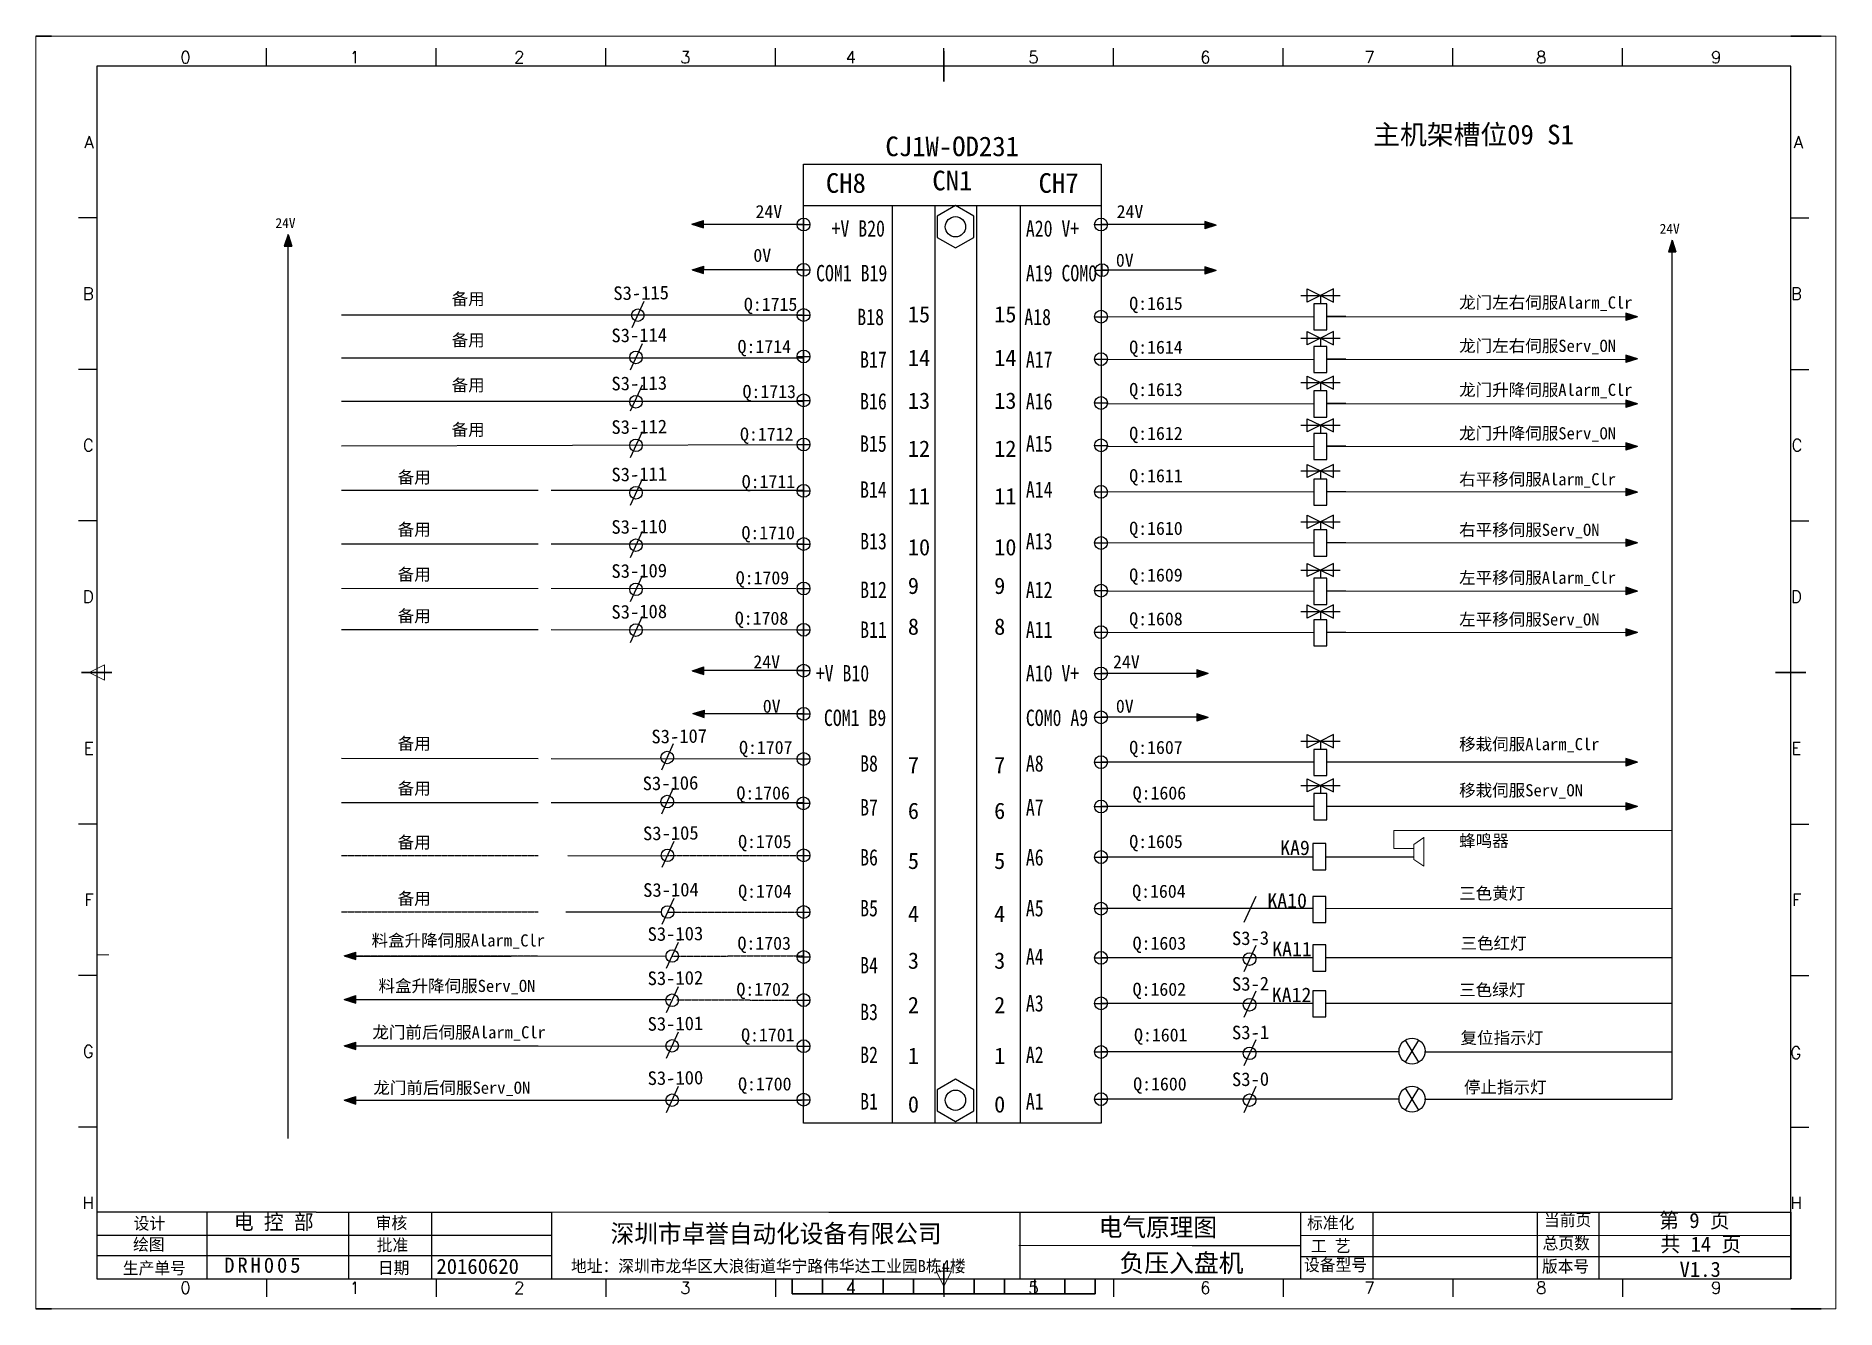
# Model space of a CAD drawing. Extents: x 2368 to 9674, y -1476 to 1321.
# Drawn here: x 9080 to 9674, y 901 to 1321 of the extents above; entities that cross this region are included whole.
import ezdxf
from ezdxf.enums import TextEntityAlignment as Align

# ---------------------------------------------------------------- set-up
doc = ezdxf.new("R2010")
doc.units = 0
doc.header["$MEASUREMENT"] = 0
doc.linetypes.add('ACANSTGL', pattern=[0.11811, 0.07874, -0.03937])
doc.layers.add('1', color=3, linetype='Continuous', lineweight=20)
doc.layers.add('AE_BOR', color=1, linetype='Continuous')
doc.layers.add('SYMS', color=7, linetype='Continuous')
doc.styles.add('HZ', font='', dxfattribs={"width": 0.8})
doc.styles.add('WD', font='romans.shx', dxfattribs={"bigfont": 'gbcbig.shx'})
doc.styles.add('样式 2', font='')
doc.styles.get('HZ').set_extended_font_data('SimSun')
doc.styles.get('样式 2').set_extended_font_data('NSimSun')

msp = doc.modelspace()

# ---------------------------------------------------------------- texts
for s, insert, char_height, width, attachment_point in [('{\\fFangSong|b0|i0|c134|p49;主机架槽位09 S1}', (9521.49905, 1292.22015), 6.48, 112.7203694, 1), ('{\\fFangSong|b0|i0|c134|p49;CJ1W-OD231}', (9360.52044, 1288.31971), 6.48, 34.6537309, 1), ('{\\fFangSong|b0|i0|c134|p49;CN1}', (9376.00853, 1277.05371), 6.48, 34.6537309, 1), ('{\\fFangSong|b0|i0|c134|p49;CH8}', (9340.86853, 1276.22371), 6.48, 34.6537309, 1), ('{\\fFangSong|b0|i0|c134|p49;CH7}', (9411.0586, 1276.22371), 6.48, 34.6537309, 1), ('{\\fSimSun|b0|i0|c134|p2;24V}', (9317.65135, 1265.72741), 4.32, 56.1737709, 1), ('{\\fSimSun|b0|i0|c134|p2;24V}', (9436.81904, 1265.72741), 4.32, 56.1737709, 1), ('24V', (9159.24819, 1261.41397), 3.24, 9.7955398, 1), ('24V', (9616.02544, 1259.52256), 3.24, 9.7955398, 1), ('{\\fSimSun|b0|i0|c134|p2;0V}', (9316.94354, 1251.28446), 4.32, 56.1737709, 1), ('{\\fSimSun|b0|i0|c134|p2;0V}', (9436.57777, 1249.67712), 4.32, 56.1737709, 1), ('{\\fSimSun|b0|i0|c134|p2;备用}', (9217.37623, 1236.77031), 4, 56.1737709, 1), ('{\\fSimSun|b0|i0|c134|p2;龙门左右伺服Alarm_Clr}', (9549.84529, 1235.5579), 4, 70.9516866, 1), ('Q:1715', (9313.82038, 1235.13192), 4.32, 56.1737709, 1), ('{\\fSimSun|b0|i0|c134|p2;15}', (9367.93284, 1232.38534), 5.4, 4.0230196, 1), ('{\\fSimSun|b0|i0|c134|p2;15}', (9396.41777, 1232.38534), 5.4, 4.0230196, 1), (' Q:1615', (9438.05407, 1235.44162), 4.32, 56.1737709, 1), ('{\\fSimSun|b0|i0|c134|p2;备用}', (9217.37623, 1223.15209), 4, 56.1737709, 1), (' Q:1714', (9308.79419, 1221.19834), 4.32, 56.1737709, 1), ('{\\fSimSun|b0|i0|c134|p2;14}', (9367.93284, 1218.02755), 5.4, 4.0230196, 1), ('{\\fSimSun|b0|i0|c134|p2;14}', (9396.41777, 1218.02755), 5.4, 4.0230196, 1), (' Q:1614', (9438.05407, 1220.98423), 4.32, 56.1737709, 1), ('{\\fSimSun|b0|i0|c134|p2;龙门左右伺服Serv_ON}', (9549.84529, 1221.26772), 4, 56.1737709, 1), ('{\\fSimSun|b0|i0|c134|p2;备用}', (9217.37623, 1208.3197), 4, 56.1737709, 1), ('Q:1713', (9313.37488, 1206.35416), 4.32, 56.1737709, 1), (' Q:1613', (9438.05407, 1207.00875), 4.32, 56.1737709, 1), ('{\\fSimSun|b0|i0|c134|p2;龙门升降伺服Alarm_Clr}', (9549.84529, 1206.76102), 4, 69.7662093, 1), ('{\\fSimSun|b0|i0|c134|p2;13}', (9367.93284, 1203.87812), 5.4, 4.0230196, 1), ('{\\fSimSun|b0|i0|c134|p2;13}', (9396.41777, 1203.87812), 5.4, 4.0230196, 1), ('{\\fSimSun|b0|i0|c134|p2;备用}', (9217.37623, 1193.62635), 4, 56.1737709, 1), (' Q:1712', (9309.60327, 1192.30312), 4.32, 56.1737709, 1), (' Q:1612', (9438.05407, 1192.55135), 4.32, 56.1737709, 1), ('{\\fSimSun|b0|i0|c134|p2;龙门升降伺服Serv_ON}', (9549.84529, 1192.40024), 4, 56.1737709, 1), ('{\\fSimSun|b0|i0|c134|p2;12}', (9367.93284, 1188.04016), 5.4, 4.0230196, 1), ('{\\fSimSun|b0|i0|c134|p2;12}', (9396.41777, 1188.04016), 5.4, 4.0230196, 1), ('{\\fSimSun|b0|i0|c134|p2;备用}', (9199.55947, 1177.90946), 4, 56.1737709, 1), (' Q:1711', (9310.16988, 1176.63704), 4.32, 56.1737709, 1), (' Q:1611', (9438.05407, 1178.57588), 4.32, 56.1737709, 1), ('{\\fSimSun|b0|i0|c134|p2;右平移伺服Alarm_Clr}', (9549.84529, 1177.24399), 4, 56.1737709, 1), ('{\\fSimSun|b0|i0|c134|p2;11}', (9367.93284, 1172.3502), 5.4, 4.0230196, 1), ('{\\fSimSun|b0|i0|c134|p2;11}', (9396.41777, 1172.3502), 5.4, 4.0230196, 1), ('{\\fSimSun|b0|i0|c134|p2;备用}', (9199.55947, 1160.66972), 4, 56.1737709, 1), (' Q:1710', (9310.08492, 1159.77703), 4.32, 56.1737709, 1), (' Q:1610', (9438.05407, 1161.227), 4.32, 56.1737709, 1), ('{\\fSimSun|b0|i0|c134|p2;右平移伺服Serv_ON}', (9549.84529, 1160.57211), 4, 56.1737709, 1), ('{\\fSimSun|b0|i0|c134|p2;10}', (9367.93284, 1155.53061), 5.4, 4.0230196, 1), ('{\\fSimSun|b0|i0|c134|p2;10}', (9396.41777, 1155.53061), 5.4, 4.0230196, 1), ('{\\fSimSun|b0|i0|c134|p2;备用}', (9199.55947, 1145.86122), 4, 56.1737709, 1), (' Q:1709', (9308.19563, 1144.8829), 4.32, 56.1737709, 1), ('{\\fSimSun|b0|i0|c134|p2;9}', (9367.93284, 1142.80103), 5.4, 4.0230196, 1), ('{\\fSimSun|b0|i0|c134|p2;9}', (9396.41777, 1142.80103), 5.4, 4.0230196, 1), (' Q:1609', (9438.05407, 1145.80579), 4.32, 56.1737709, 1), ('{\\fSimSun|b0|i0|c134|p2;左平移伺服Alarm_Clr}', (9549.84529, 1144.7663), 4, 56.1737709, 1), ('{\\fSimSun|b0|i0|c134|p2;备用}', (9199.55947, 1132.15783), 4, 56.1737709, 1), (' Q:1708', (9307.89267, 1131.55973), 4.32, 56.1737709, 1), ('{\\fSimSun|b0|i0|c134|p2;8}', (9367.93284, 1129.33136), 5.4, 4.0230196, 1), ('{\\fSimSun|b0|i0|c134|p2;8}', (9396.41777, 1129.33136), 5.4, 4.0230196, 1), (' Q:1608', (9438.05407, 1131.34839), 4.32, 56.1737709, 1), ('{\\fSimSun|b0|i0|c134|p2;左平移伺服Serv_ON}', (9549.84529, 1130.99987), 4, 56.1737709, 1), ('{\\fSimSun|b0|i0|c134|p2;24V}', (9316.94354, 1117.17207), 4.32, 56.1737709, 1), ('{\\fSimSun|b0|i0|c134|p2;24V}', (9435.63605, 1117.17207), 4.32, 56.1737709, 1), ('{\\fSimSun|b0|i0|c134|p2;0V}', (9320.05589, 1102.54414), 4.32, 56.1737709, 1), ('{\\fSimSun|b0|i0|c134|p2;0V}', (9436.57835, 1102.54414), 4.32, 56.1737709, 1), ('{\\fSimSun|b0|i0|c134|p2;备用}', (9199.55947, 1090.04434), 4, 56.1737709, 1), (' Q:1707', (9309.28878, 1088.94004), 4.32, 56.1737709, 1), (' Q:1607', (9438.05407, 1088.94004), 4.32, 56.1737709, 1), ('{\\fSimSun|b0|i0|c134|p2;移栽伺服Alarm_Clr}', (9549.84529, 1089.86146), 4, 56.1737709, 1), ('{\\fSimSun|b0|i0|c134|p2;7}', (9367.93542, 1083.65497), 5.4, 4.0230196, 1), ('{\\fSimSun|b0|i0|c134|p2;7}', (9396.40329, 1083.65497), 5.4, 4.0230196, 1), ('{\\fSimSun|b0|i0|c134|p2;备用}', (9199.55947, 1075.25449), 4, 56.1737709, 1), ('{\\fSimSun|b0|i0|c134|p2;移栽伺服Serv_ON}', (9549.84529, 1074.6312), 4, 56.1737709, 1), (' Q:1706', (9308.4323, 1073.90317), 4.32, 56.1737709, 1), (' Q:1606', (9439.188, 1073.90317), 4.32, 56.1737709, 1), ('{\\fSimSun|b0|i0|c134|p2;6}', (9367.93542, 1068.5571), 5.4, 4.0230196, 1), ('{\\fSimSun|b0|i0|c134|p2;6}', (9396.40329, 1068.5571), 5.4, 4.0230196, 1), ('{\\fSimSun|b0|i0|c134|p2;备用}', (9199.55947, 1057.45653), 4, 56.1737709, 1), (' Q:1705', (9308.97733, 1057.88486), 4.32, 56.1737709, 1), ('Q:1605', (9441.01093, 1057.88486), 4.32, 56.1737709, 1), ('{\\fSimSun|b0|i0|c134|p2;蜂鸣器}', (9549.84529, 1057.98417), 4, 56.1737709, 1), ('{\\fSimSun|b0|i0|c134|p2;5}', (9367.93542, 1052.0583), 5.4, 4.0230196, 1), ('{\\fSimSun|b0|i0|c134|p2;5}', (9396.40329, 1052.0583), 5.4, 4.0230196, 1), ('{\\fSimSun|b0|i0|c134|p2;备用}', (9199.55947, 1038.90653), 4, 56.1737709, 1), (' Q:1704', (9308.99477, 1041.48781), 4.32, 56.1737709, 1), (' Q:1604', (9439.02668, 1041.48781), 4.32, 56.1737709, 1), ('{\\fSimSun|b0|i0|c134|p2;三色黄灯}', (9549.84529, 1040.62876), 4, 56.1737709, 1), ('{\\fSimSun|b0|i0|c134|p2;4}', (9367.93542, 1034.59214), 5.4, 4.0230196, 1), ('{\\fSimSun|b0|i0|c134|p2;4}', (9396.40329, 1034.59214), 5.4, 4.0230196, 1), ('{\\fSimSun|b0|i0|c134|p2;料盒升降伺服Alarm_Clr}', (9190.95998, 1025.09696), 4, 62.1752643, 1), (' Q:1703', (9308.77891, 1024.3324), 4.32, 56.1737709, 1), (' Q:1603', (9439.17271, 1024.3324), 4.32, 56.1737709, 1), ('{\\fSimSun|b0|i0|c134|p2;三色红灯}', (9550.29714, 1024.14599), 4, 56.1737709, 1), ('{\\fSimSun|b0|i0|c134|p2;3}', (9367.93542, 1019.13471), 5.4, 4.0230196, 1), ('{\\fSimSun|b0|i0|c134|p2;3}', (9396.40329, 1019.13471), 5.4, 4.0230196, 1), ('{\\fSimSun|b0|i0|c134|p2;料盒升降伺服Serv_ON}', (9193.22516, 1010.07885), 4, 56.1737709, 1), (' Q:1702', (9308.41702, 1009.12935), 4.32, 56.1737709, 1), ('{\\fSimSun|b0|i0|c134|p2;2}', (9367.93542, 1004.48089), 5.4, 4.0230196, 1), ('{\\fSimSun|b0|i0|c134|p2;2}', (9396.40329, 1004.48089), 5.4, 4.0230196, 1), (' Q:1602', (9439.17271, 1009.12935), 4.32, 56.1737709, 1), ('{\\fSimSun|b0|i0|c134|p2;三色绿灯}', (9549.84529, 1008.75147), 4, 56.1737709, 1), ('{\\fSimSun|b0|i0|c134|p2;龙门前后伺服Alarm_Clr}', (9191.23804, 994.78765), 4, 64.0860381, 1), (' Q:1701', (9309.96567, 994.0676), 4.32, 56.1737709, 1), (' Q:1601', (9439.6357, 994.0676), 4.32, 56.1737709, 1), ('{\\fSimSun|b0|i0|c134|p2;复位指示灯}', (9550.29714, 992.97337), 4, 56.1737709, 1), ('{\\fSimSun|b0|i0|c134|p2;1}', (9367.93542, 987.75482), 5.4, 4.0230196, 1), ('{\\fSimSun|b0|i0|c134|p2;1}', (9396.40329, 987.75482), 5.4, 4.0230196, 1), ('{\\fSimSun|b0|i0|c134|p2;龙门前后伺服Serv_ON}', (9191.52742, 976.48833), 4, 56.1737709, 1), (' Q:1700', (9308.96601, 977.90112), 4.32, 56.1737709, 1), (' Q:1600', (9439.35982, 977.90112), 4.32, 56.1737709, 1), ('{\\fSimSun|b0|i0|c134|p2;停止指示灯}', (9551.42672, 976.67566), 4, 56.1737709, 1), ('{\\fSimSun|b0|i0|c134|p2;0}', (9367.93542, 971.70373), 5.4, 4.0230196, 1), ('{\\fSimSun|b0|i0|c134|p2;0}', (9396.40329, 971.70373), 5.4, 4.0230196, 1), ('第 9 页', (9615.90156, 933.20998), 5, 38.1635092, 1), ('深圳市卓誉自动化设备有限公司', (9269.85464, 922.69305), 6, 134.4627712, 7), ('共 14 页', (9616.31134, 925.37331), 5, 40.4924398, 1), ('地址：深圳市龙华区大浪街道华宁路伟华达工业园B栋4楼', (9256.771, 913.1738), 4, 144.4993675, 7), ('V1.3', (9622.59971, 917.0843), 5, 40.4924398, 1)]:
    msp.add_mtext(s, dxfattribs=dict(insert=insert, char_height=char_height, width=width, attachment_point=attachment_point))
at = {"lineweight": 0, "char_height": 4.8, "width": 8.1987172, "attachment_point": 1}
for s, insert in [('{\\fSimSun|b0|i0|c134|p2;KA9}', (9490.78053, 1056.06558)), ('{\\fSimSun|b0|i0|c134|p2;KA10}', (9486.57192, 1038.65271)), ('{\\fSimSun|b0|i0|c134|p2;KA11}', (9488.16229, 1022.65199)), ('{\\fSimSun|b0|i0|c134|p2;KA12}', (9488.03092, 1007.54186))]:
    msp.add_mtext(s, dxfattribs=dict(at, insert=insert))
at = {"color": 0, "ltscale": 2, "attachment_point": 1}
for s, insert, char_height, width in [('电 控 部', (9145.53897, 932.70016), 5, 34.8313606), ('当前页', (9577.86549, 932.88847), 4, 19.3450259), ('设计', (9112.4449, 931.72793), 4, 19.3450259), ('审核', (9192.31625, 931.90559), 4, 25.507459), ('电气原理图', (9430.93417, 931.48063), 6, 43.9128196), ('标准化', (9499.67157, 931.90308), 4, 23.3399102), ('{\\C256;绘图}', (9112.23792, 924.80022), 4, 19.3450259), ('批准', (9192.64803, 924.57907), 4, 25.507459), ('工 艺', (9500.92763, 924.28086), 4, 19.3450259), ('总页数', (9577.38598, 925.20673), 4, 19.3450259), ('生产单号', (9108.86589, 916.96887), 4, 25.1533682), ('日期', (9193.03195, 917.07383), 4, 25.507459), ('20160620', (9212.36143, 918.05874), 5, 25.507459), ('{\\fSimSun|b0|i0|c134|p2;负压入盘机}', (9437.75538, 919.66856), 6, 43.9128196), ('设备型号', (9498.65896, 918.02035), 4, 31.672048), ('版本号', (9577.18047, 917.56412), 4, 19.3450259)]:
    msp.add_mtext(s, dxfattribs=dict(at, insert=insert, char_height=char_height, width=width))
at = {"lineweight": 0, "insert": (9119.86884, 918.44708), "char_height": 5, "attachment_point": 1, "style": '样式 2'}
msp.add_mtext_dynamic_manual_height_columns('\\pi22.464;{\\T1.28;DRH005}', width=55.0317648, gutter_width=1, heights=[0], dxfattribs=at)
at = {"layer": '1', "color": 0, "char_height": 5.4, "attachment_point": 1, "style": 'HZ'}
for s, insert, width in [('+V B20', (9342.73752, 1260.68718), 25.6053706), ('A20 V+', (9406.8629, 1260.68718), 26.3635826), ('COM1 B19', (9337.64099, 1245.94987), 31.938251), ('A19 COM0', (9406.8629, 1245.94987), 25.0966071), (' B18', (9348.30701, 1231.49239), 25.2262961), (' A18', (9403.4125, 1231.49239), 36.0605601), ('B17', (9352.15964, 1217.44405), 5.8386613), ('A17', (9406.8629, 1217.44405), 5.8386613), ('B16', (9352.15964, 1203.67366), 5.8386613), ('A16', (9406.8629, 1203.67366), 5.8386613), ('B15', (9352.15964, 1189.6982), 5.8386613), ('A15', (9406.8629, 1189.6982), 5.8386613), ('B14', (9352.15964, 1174.53553), 5.8386613), ('A14', (9406.8629, 1174.53553), 5.8386613), ('B13', (9352.18498, 1157.51714), 5.8386613), ('A13', (9406.8629, 1157.51714), 5.8386613), ('B12', (9352.18498, 1141.48871), 5.8386613), ('A12', (9406.8629, 1141.48871), 5.8386613), ('B11', (9352.18498, 1128.31717), 5.8386613), ('A11', (9406.8629, 1128.31717), 5.8386613), ('+V B10', (9337.53626, 1113.94116), 26.5910109), ('A10 V+', (9406.8629, 1113.94116), 45.1053605), ('COM1 B9', (9340.23111, 1099.24162), 24.1271129), ('COM0 A9', (9406.8629, 1099.24162), 29.3958352), ('B8', (9352.18498, 1084.18903), 5.8386613), ('A8', (9406.8629, 1084.18903), 5.8386613), ('B7', (9352.18498, 1069.7018), 5.8386613), ('A7', (9406.8629, 1069.7018), 5.8386613), ('B6', (9352.18498, 1053.20835), 5.8386613), ('A6', (9406.8629, 1053.20835), 5.8386613), ('B5', (9352.18498, 1036.4341), 5.8386613), ('A5', (9406.8629, 1036.4341), 5.8386613), ('B4', (9352.18498, 1017.60497), 5.8386613), ('A4', (9406.8629, 1020.44999), 5.8386613), ('A3', (9406.8629, 1005.03352), 5.8386613), ('B3', (9352.18498, 1002.1885), 5.8386613), ('B2', (9352.18498, 988.08178), 5.8386613), ('A2', (9406.8629, 988.08178), 5.8386613), ('B1', (9352.18498, 972.70216), 5.8386613), ('A1', (9406.8629, 972.70216), 5.8386613)]:
    msp.add_mtext(s, dxfattribs=dict(at, insert=insert, width=width))
at = {"layer": 'SYMS', "lineweight": -3}
for s, p in [('S3-115', (9270.75565, 1234.36503)), ('S3-114', (9270.13565, 1220.42503)), ('S3-113', (9270.13565, 1204.55364)), ('S3-112', (9270.13565, 1190.18503)), ('S3-111', (9270.13565, 1174.53503)), ('S3-110', (9270.13565, 1157.23503)), ('S3-109', (9270.13565, 1142.67503)), ('S3-108', (9270.13565, 1129.21503)), ('S3-107', (9283.33185, 1088.09416)), ('S3-106', (9280.44702, 1072.62921)), ('S3-105', (9280.55157, 1056.12901)), ('S3-104', (9280.59737, 1037.43182)), ('S3-103', (9282.07209, 1022.91278)), ('S3-3', (9474.91895, 1021.5204)), ('S3-102', (9282.07209, 1008.31768)), ('S3-2', (9474.91895, 1006.45417)), ('S3-101', (9282.07209, 993.28031)), ('S3-1', (9474.91895, 990.43438)), ('S3-100', (9282.07209, 975.36815)), ('S3-0', (9474.91895, 974.98672))]:
    msp.add_text(s, height=4.5, rotation=0.79525133, dxfattribs=at).set_placement(p)

# ---------------------------------------------------------------- blocks, each defined once
blk = doc.blocks.new('gb_a2_a')
for p, q in [((584, 410), (25, 410)), ((25, 410), (25, 10)), ((584, 10), (584, 410)), ((25, 10), (584, 10))]:
    blk.add_line(p, q)
at = {"lineweight": 9, "ltscale": 0.1}
blk.add_line((25, 116.86), (29, 116.86), dxfattribs=at)
at = {"layer": 'AE_BOR', "lineweight": 30}
for p, q in [((10, 420), (4.93, 420)), ((594, 420), (584, 420)), ((4.93, 0), (10, 0)), ((594, 0), (584, 0))]:
    blk.add_line(p, q, dxfattribs=at)
at = {"layer": 'AE_BOR', "color": 1, "lineweight": 15}
for p, q in [((4.93, 420), (598.93, 420)), ((4.93, 0), (4.93, 420)), ((598.93, 420), (598.93, 0)), ((22.5, 210), (27.5, 212.5)), ((27.5, 207.5), (22.5, 210)), ((27.5, 212.5), (27.5, 207.5)), ((304.5, 7.5), (302, 12.5)), ((302, 12.5), (307, 12.5)), ((307, 12.5), (304.5, 7.5)), ((598.93, 0), (4.93, 0))]:
    blk.add_line(p, q, dxfattribs=at)
at = {"layer": 'AE_BOR'}
for p, q in [((81, 410), (81, 416)), ((137, 410), (137, 416)), ((193, 410), (193, 416)), ((249, 410), (249, 416)), ((304.5, 410), (304.5, 416)), ((360.5, 410), (360.5, 416)), ((416.5, 410), (416.5, 416)), ((472.5, 410), (472.5, 416)), ((528.5, 410), (528.5, 416)), ((25, 360), (19, 360)), ((584, 360), (590, 360)), ((25, 310), (19, 310)), ((584, 310), (590, 310)), ((25, 260), (19, 260)), ((584, 260), (590, 260)), ((25, 160), (19, 160)), ((584, 160), (590, 160)), ((25, 110), (19, 110)), ((584, 110), (590, 110)), ((25, 60), (19, 60)), ((584, 60), (590, 60)), ((81, 10), (81, 4)), ((137, 10), (137, 4)), ((193, 10), (193, 4)), ((249, 10), (249, 4)), ((304.5, 10), (304.5, 4)), ((360.5, 10), (360.5, 4)), ((416.5, 10), (416.5, 4)), ((472.5, 10), (472.5, 4)), ((528.5, 10), (528.5, 4))]:
    blk.add_line(p, q, dxfattribs=at)
at = {"layer": 'AE_BOR', "color": 2, "lineweight": 30}
for p, q in [((304.5, 405), (304.5, 415)), ((20, 210), (30, 210)), ((579, 210), (589, 210)), ((304.5, 10), (304.5, 15)), ((304.5, 15), (304.5, 5)), ((254.5, 5), (254.5, 10)), ((264.5, 5), (264.5, 10)), ((274.5, 5), (274.5, 10)), ((284.5, 5), (284.5, 10)), ((294.5, 5), (294.5, 10)), ((304.5, 10), (304.5, 5)), ((314.5, 5), (314.5, 10)), ((324.5, 5), (324.5, 10)), ((334.5, 5), (334.5, 10)), ((344.5, 5), (344.5, 10)), ((354.5, 5), (354.5, 10)), ((254.5, 5), (354.5, 5))]:
    blk.add_line(p, q, dxfattribs=at)
at = {"layer": 'AE_BOR', "style": 'WD'}
for s, p in [('0', (54.27, 411)), ('1', (110.12, 411)), ('2', (164.42, 411)), ('3', (219.22, 411)), ('4', (273.82, 411)), ('5', (334.12, 411)), ('6', (390.81, 411)), ('7', (445.01, 411)), ('8', (501.67, 411)), ('9', (559.4, 411)), ('0', (54.27, 5)), ('1', (110.12, 5)), ('2', (164.42, 5)), ('3', (219.22, 5)), ('4', (273.82, 5)), ('5', (334.12, 5)), ('6', (390.81, 5)), ('7', (445.01, 5)), ('8', (501.67, 5)), ('9', (559.4, 5))]:
    blk.add_text(s, height=4, dxfattribs=at).set_placement(p, align=Align.CENTER)
for s, p in [('A', (24, 385)), ('A', (588.05, 385)), ('B', (24, 335)), ('B', (587.67, 335)), ('C', (24, 285)), ('C', (587.86, 285)), ('D', (24, 235)), ('D', (587.67, 235)), ('E', (24, 185)), ('E', (587.48, 185)), ('F', (24, 135)), ('F', (587.48, 135)), ('F', (587.48, 135)), ('G', (24, 85)), ('G', (587.48, 84.56)), ('H', (24, 35)), ('H', (587.67, 35))]:
    blk.add_text(s, height=4, dxfattribs=at).set_placement(p, align=Align.MIDDLE_RIGHT)

# ---------------------------------------------------------------- hatches: boundary and pattern name
for points in [[(9296.68984, 1259.41536), (9300.52177, 1260.60313), (9300.49838, 1258.15459)], [(9469.71321, 1259.08493), (9465.8928, 1257.8606), (9465.8928, 1260.30926)], [(9163.38893, 1255.99722), (9164.61325, 1252.1768), (9162.1646, 1252.1768)], [(9620.16617, 1254.1058), (9621.3905, 1250.28539), (9618.94184, 1250.28539)], [(9296.71984, 1244.36536), (9300.55177, 1245.55313), (9300.52838, 1243.10459)], [(9469.71321, 1244.11493), (9465.8928, 1242.8906), (9465.8928, 1245.33926)], [(9608.70824, 1228.85783), (9604.88783, 1227.6335), (9604.88783, 1230.08216)], [(9608.70824, 1214.97815), (9604.88783, 1213.75382), (9604.88783, 1216.20248)], [(9608.70824, 1200.11061), (9604.88783, 1198.88628), (9604.88783, 1201.33494)], [(9608.70824, 1186.04122), (9604.88783, 1184.81689), (9604.88783, 1187.26554)], [(9608.70824, 1171.025), (9604.88783, 1169.80067), (9604.88783, 1172.24933)], [(9608.70824, 1154.23933), (9604.88783, 1153.015), (9604.88783, 1155.46366)], [(9608.70824, 1138.36613), (9604.88783, 1137.1418), (9604.88783, 1139.59046)], [(9608.70824, 1124.65599), (9604.88783, 1123.43166), (9604.88783, 1125.88032)], [(9296.72765, 1112.08009), (9300.54806, 1113.30441), (9300.54806, 1110.85576)], [(9467.07321, 1111.10493), (9463.2528, 1109.8806), (9463.2528, 1112.32926)], [(9296.94984, 1097.90536), (9300.78177, 1099.09313), (9300.75838, 1096.64459)], [(9467.07321, 1096.63493), (9463.2528, 1095.4106), (9463.2528, 1097.85926)], [(9608.70824, 1081.8494), (9604.88783, 1080.62508), (9604.88783, 1083.07373)], [(9608.70824, 1067.2695), (9604.88783, 1066.04517), (9604.88783, 1068.49383)], [(9181.93666, 1017.97553), (9185.75707, 1019.19986), (9185.75707, 1016.7512)], [(9181.93666, 1003.64946), (9185.75707, 1004.87379), (9185.75707, 1002.42513)], [(9181.93666, 988.2841), (9185.75707, 989.50843), (9185.75707, 987.05977)], [(9181.93666, 970.33239), (9185.75707, 971.55672), (9185.75707, 969.10806)]]:
    msp.add_hatch(color=256).paths.add_polyline_path(points)

# ---------------------------------------------------------------- linework, layer by layer
for p, q in [((9333.50917, 1265.51692), (9431.67831, 1265.51692)), ((9296.68984, 1259.41536), (9300.52177, 1260.60313)), ((9296.68984, 1259.41536), (9300.49838, 1258.15459)), ((9333.50917, 1259.29052), (9300.46909, 1259.29052)), ((9300.49838, 1258.15459), (9300.52177, 1260.60313)), ((9466.0751, 1259.31609), (9431.67831, 1259.29052)), ((9469.71321, 1259.08493), (9465.8928, 1260.30926)), ((9465.8928, 1260.30926), (9465.8928, 1257.8606)), ((9163.38893, 1255.99722), (9162.1646, 1252.1768)), ((9163.38893, 1235.40419), (9163.38893, 1255.99722)), ((9163.38893, 1255.99722), (9164.61325, 1252.1768)), ((9469.71321, 1259.08493), (9465.8928, 1257.8606)), ((9620.16617, 1254.1058), (9618.94184, 1250.28539)), ((9620.16617, 1233.51277), (9620.16617, 1254.1058)), ((9620.16617, 1254.1058), (9621.3905, 1250.28539)), ((9162.1646, 1252.1768), (9164.61325, 1252.1768)), ((9618.94184, 1250.28539), (9621.3905, 1250.28539)), ((9296.71984, 1244.36536), (9300.55177, 1245.55313)), ((9296.71984, 1244.36536), (9300.52838, 1243.10459)), ((9333.50917, 1244.3366), (9300.3651, 1244.3366)), ((9300.52838, 1243.10459), (9300.55177, 1245.55313)), ((9466.1651, 1244.18609), (9431.67831, 1244.23769)), ((9469.71321, 1244.11493), (9465.8928, 1245.33926)), ((9465.8928, 1245.33926), (9465.8928, 1242.8906)), ((9469.71321, 1244.11493), (9465.8928, 1242.8906)), ((9497.5896, 1235.86755), (9510.5496, 1235.86755)), ((9499.7496, 1238.02755), (9504.0696, 1235.86755)), ((9499.7496, 1233.70755), (9499.7496, 1238.02755)), ((9504.0696, 1235.86755), (9499.7496, 1233.70755)), ((9508.3896, 1238.02755), (9504.0696, 1235.86755)), ((9504.0696, 1235.86755), (9508.3896, 1233.70755)), ((9504.0696, 1235.86755), (9504.0696, 1234.24755)), ((9508.3896, 1233.70755), (9508.3896, 1238.02755)), ((9280.83745, 1233.86985), (9276.89022, 1225.22899)), ((9504.0696, 1234.24755), (9504.0696, 1233.16755)), ((9608.70824, 1228.85783), (9604.88783, 1230.08216)), ((9604.88783, 1230.08216), (9604.88783, 1227.6335)), ((9499.7496, 1223.95249), (9504.0696, 1221.79249)), ((9499.7496, 1219.63249), (9499.7496, 1223.95249)), ((9508.3896, 1223.95249), (9504.0696, 1221.79249)), ((9512.49551, 1228.94139), (9506.2296, 1228.94139)), ((9508.3896, 1219.63249), (9508.3896, 1223.95249)), ((9608.70824, 1228.85783), (9604.88783, 1227.6335)), ((9280.21745, 1219.92985), (9276.27022, 1211.28899)), ((9497.5896, 1221.79249), (9510.5496, 1221.79249)), ((9504.0696, 1221.79249), (9499.7496, 1219.63249)), ((9504.0696, 1221.79249), (9508.3896, 1219.63249)), ((9504.0696, 1221.79249), (9504.0696, 1220.17249)), ((9504.0696, 1220.17249), (9504.0696, 1219.09249)), ((9512.49551, 1214.86633), (9506.2296, 1214.86633)), ((9608.70824, 1214.97815), (9604.88783, 1216.20248)), ((9604.88783, 1216.20248), (9604.88783, 1213.75382)), ((9608.70824, 1214.97815), (9604.88783, 1213.75382)), ((9280.21745, 1206.30985), (9276.27022, 1197.66899)), ((9497.5896, 1207.11938), (9510.5496, 1207.11938)), ((9499.7496, 1209.27938), (9504.0696, 1207.11938)), ((9499.7496, 1204.95938), (9499.7496, 1209.27938)), ((9504.0696, 1207.11938), (9499.7496, 1204.95938)), ((9508.3896, 1209.27938), (9504.0696, 1207.11938)), ((9504.0696, 1207.11938), (9508.3896, 1204.95938)), ((9504.0696, 1207.11938), (9504.0696, 1205.49938)), ((9508.3896, 1204.95938), (9508.3896, 1209.27938)), ((9504.0696, 1205.49938), (9504.0696, 1204.41938)), ((9512.49551, 1200.19322), (9506.2296, 1200.19322)), ((9608.70824, 1200.11061), (9604.88783, 1201.33494)), ((9604.88783, 1201.33494), (9604.88783, 1198.88628)), ((9608.70824, 1200.11061), (9604.88783, 1198.88628)), ((9499.7496, 1195.21034), (9504.0696, 1193.05034)), ((9499.7496, 1190.89034), (9499.7496, 1195.21034)), ((9508.3896, 1195.21034), (9504.0696, 1193.05034)), ((9508.3896, 1190.89034), (9508.3896, 1195.21034)), ((9280.21745, 1190.92985), (9276.27022, 1182.28899)), ((9497.5896, 1193.05034), (9510.5496, 1193.05034)), ((9504.0696, 1193.05034), (9499.7496, 1190.89034)), ((9504.0696, 1193.05034), (9508.3896, 1190.89034)), ((9504.0696, 1193.05034), (9504.0696, 1191.43034)), ((9504.0696, 1191.43034), (9504.0696, 1190.35034)), ((9512.49551, 1186.12419), (9506.2296, 1186.12419)), ((9608.70824, 1186.04122), (9604.88783, 1187.26554)), ((9604.88783, 1187.26554), (9604.88783, 1184.81689)), ((9608.70824, 1186.04122), (9604.88783, 1184.81689)), ((9497.5896, 1177.98323), (9510.5496, 1177.98323)), ((9499.7496, 1180.14323), (9504.0696, 1177.98323)), ((9499.7496, 1175.82323), (9499.7496, 1180.14323)), ((9504.0696, 1177.98323), (9499.7496, 1175.82323)), ((9508.3896, 1180.14323), (9504.0696, 1177.98323)), ((9504.0696, 1177.98323), (9508.3896, 1175.82323)), ((9504.0696, 1177.98323), (9504.0696, 1176.36323)), ((9504.0696, 1176.36323), (9504.0696, 1175.28323)), ((9508.3896, 1175.82323), (9508.3896, 1180.14323)), ((9245.95309, 1171.50702), (9181.07056, 1171.50702)), ((9245.95309, 1171.50702), (9208.0351, 1171.50702)), ((9333.50917, 1171.50702), (9250.27309, 1171.50702)), ((9333.50917, 1171.50702), (9250.27309, 1171.50702)), ((9280.21745, 1175.27985), (9276.27022, 1166.63899)), ((9512.49551, 1171.05707), (9506.2296, 1171.05707)), ((9608.70824, 1171.025), (9604.88783, 1172.24933)), ((9604.88783, 1172.24933), (9604.88783, 1169.80067)), ((9608.70824, 1171.025), (9604.88783, 1169.80067)), ((9497.5896, 1161.21148), (9510.5496, 1161.21148)), ((9499.7496, 1163.37148), (9504.0696, 1161.21148)), ((9499.7496, 1159.05148), (9499.7496, 1163.37148)), ((9504.0696, 1161.21148), (9499.7496, 1159.05148)), ((9508.3896, 1163.37148), (9504.0696, 1161.21148)), ((9504.0696, 1161.21148), (9508.3896, 1159.05148)), ((9504.0696, 1161.21148), (9504.0696, 1159.59148)), ((9504.0696, 1159.59148), (9504.0696, 1158.51148)), ((9508.3896, 1159.05148), (9508.3896, 1163.37148)), ((9280.21745, 1157.97985), (9276.27022, 1149.33899)), ((9512.49551, 1154.28532), (9506.2296, 1154.28532)), ((9608.70824, 1154.23933), (9604.88783, 1155.46366)), ((9604.88783, 1155.46366), (9604.88783, 1153.015)), ((9608.70824, 1154.23933), (9604.88783, 1153.015)), ((9499.7496, 1147.43111), (9504.0696, 1145.27111)), ((9499.7496, 1143.11111), (9499.7496, 1147.43111)), ((9508.3896, 1147.43111), (9504.0696, 1145.27111)), ((9508.3896, 1143.11111), (9508.3896, 1147.43111)), ((9280.21745, 1143.41985), (9276.27022, 1134.77899)), ((9497.5896, 1145.27111), (9510.5496, 1145.27111)), ((9504.0696, 1145.27111), (9499.7496, 1143.11111)), ((9504.0696, 1145.27111), (9508.3896, 1143.11111)), ((9504.0696, 1145.27111), (9504.0696, 1143.65111)), ((9504.0696, 1143.65111), (9504.0696, 1142.57111)), ((9512.49551, 1138.34495), (9506.2296, 1138.34495)), ((9608.70824, 1138.36613), (9604.88783, 1139.59046)), ((9604.88783, 1139.59046), (9604.88783, 1137.1418)), ((9608.70824, 1138.36613), (9604.88783, 1137.1418)), ((9280.21745, 1129.95985), (9276.27022, 1121.31899)), ((9497.5896, 1131.60875), (9510.5496, 1131.60875)), ((9499.7496, 1133.76875), (9504.0696, 1131.60875)), ((9499.7496, 1129.44875), (9499.7496, 1133.76875)), ((9504.0696, 1131.60875), (9499.7496, 1129.44875)), ((9508.3896, 1133.76875), (9504.0696, 1131.60875)), ((9504.0696, 1131.60875), (9508.3896, 1129.44875)), ((9504.0696, 1131.60875), (9504.0696, 1129.98875)), ((9504.0696, 1129.98875), (9504.0696, 1128.90875)), ((9508.3896, 1129.44875), (9508.3896, 1133.76875)), ((9181.07056, 1125.7002), (9245.95309, 1125.6674)), ((9250.27309, 1125.66309), (9331.38912, 1125.58212)), ((9512.49551, 1124.68259), (9506.2296, 1124.68259)), ((9608.70824, 1124.65599), (9604.88783, 1125.88032)), ((9604.88783, 1125.88032), (9604.88783, 1123.43166)), ((9608.70824, 1124.65599), (9604.88783, 1123.43166)), ((9296.72765, 1112.08009), (9300.54806, 1113.30441)), ((9296.72765, 1112.08009), (9300.54806, 1110.85576)), ((9333.50917, 1112.09702), (9300.46909, 1112.09702)), ((9300.54806, 1110.85576), (9300.54806, 1113.30441)), ((9463.4051, 1111.15768), (9431.67831, 1111.15768)), ((9467.07321, 1111.10493), (9463.2528, 1112.32926)), ((9463.2528, 1112.32926), (9463.2528, 1109.8806)), ((9467.07321, 1111.10493), (9463.2528, 1109.8806)), ((9296.94984, 1097.90536), (9300.78177, 1099.09313)), ((9300.75838, 1096.64459), (9300.78177, 1099.09313)), ((9296.94984, 1097.90536), (9300.75838, 1096.64459)), ((9333.50917, 1097.84133), (9300.7251, 1097.84133)), ((9463.4051, 1096.71801), (9431.67831, 1096.71801)), ((9467.07321, 1096.63493), (9463.2528, 1097.85926)), ((9463.2528, 1097.85926), (9463.2528, 1095.4106)), ((9467.07321, 1096.63493), (9463.2528, 1095.4106)), ((9290.52882, 1087.93404), (9286.58158, 1079.29317)), ((9497.5896, 1088.83085), (9510.5496, 1088.83085)), ((9499.7496, 1090.99085), (9504.0696, 1088.83085)), ((9499.7496, 1086.67085), (9499.7496, 1090.99085)), ((9504.0696, 1088.83085), (9499.7496, 1086.67085)), ((9508.3896, 1090.99085), (9504.0696, 1088.83085)), ((9504.0696, 1088.83085), (9508.3896, 1086.67085)), ((9504.0696, 1088.83085), (9504.0696, 1087.21085)), ((9504.0696, 1087.21085), (9504.0696, 1086.13085)), ((9508.3896, 1086.67085), (9508.3896, 1090.99085)), ((9181.07056, 1083.18355), (9245.95309, 1083.12101)), ((9250.27309, 1083.11279), (9331.38912, 1082.95841)), ((9501.9096, 1081.90356), (9431.67831, 1081.90356)), ((9512.49551, 1081.90469), (9506.2296, 1081.90469)), ((9608.53925, 1081.90356), (9506.2296, 1081.90356)), ((9608.70824, 1081.8494), (9604.88783, 1083.07373)), ((9604.88783, 1083.07373), (9604.88783, 1080.62508)), ((9608.70824, 1081.8494), (9604.88783, 1080.62508)), ((9499.7496, 1076.40057), (9504.0696, 1074.24057)), ((9499.7496, 1072.08057), (9499.7496, 1076.40057)), ((9508.3896, 1076.40057), (9504.0696, 1074.24057)), ((9508.3896, 1072.08057), (9508.3896, 1076.40057)), ((9290.52882, 1073.37404), (9286.58158, 1064.73317)), ((9497.5896, 1074.24057), (9510.5496, 1074.24057)), ((9504.0696, 1074.24057), (9499.7496, 1072.08057)), ((9504.0696, 1074.24057), (9508.3896, 1072.08057)), ((9504.0696, 1074.24057), (9504.0696, 1072.62057)), ((9504.0696, 1072.62057), (9504.0696, 1071.54057)), ((9501.9096, 1067.26496), (9431.67831, 1067.26496)), ((9512.49551, 1067.31441), (9506.2296, 1067.31441)), ((9608.69406, 1067.26496), (9506.2296, 1067.26496)), ((9608.70824, 1067.2695), (9604.88783, 1068.49383)), ((9604.88783, 1068.49383), (9604.88783, 1066.04517)), ((9608.70824, 1067.2695), (9604.88783, 1066.04517)), ((9290.73645, 1055.77931), (9286.78921, 1047.13844)), ((9255.67915, 1051.12062), (9288.62325, 1051.00219)), ((9501.59346, 1050.58783), (9431.67831, 1050.58783)), ((9534.85459, 1050.58783), (9505.91346, 1050.58783)), ((9290.67917, 1036.93664), (9286.73193, 1028.29578)), ((9501.59346, 1033.57559), (9431.67831, 1033.57559)), ((9482.70981, 1037.61716), (9478.76257, 1028.9763)), ((9255.07148, 1032.57455), (9286.7351, 1032.57455)), ((9292.15389, 1022.4176), (9288.20665, 1013.77674)), ((9181.93666, 1017.97553), (9185.75707, 1019.19986)), ((9181.93666, 1017.97553), (9185.75707, 1016.7512)), ((9185.75707, 1016.7512), (9185.75707, 1019.19986)), ((9185.75707, 1017.77863), (9288.2351, 1018.05551)), ((9501.59346, 1017.31406), (9431.67831, 1017.32993)), ((9482.70981, 1021.40665), (9478.76257, 1012.76578)), ((9620.16617, 1017.2942), (9505.91346, 1017.31308)), ((9181.93666, 1003.64946), (9185.75707, 1004.87379)), ((9185.75707, 1002.42513), (9185.75707, 1004.87379)), ((9292.15389, 1007.8225), (9288.20665, 999.18163)), ((9482.70981, 1006.34042), (9478.76257, 997.69955)), ((9181.93666, 1003.64946), (9185.75707, 1002.42513)), ((9182.11982, 1003.59076), (9245.95309, 1003.59076)), ((9191.89183, 1003.59076), (9289.7551, 1003.59076)), ((9501.59346, 1002.31382), (9431.67831, 1002.31382)), ((9620.16617, 1002.31382), (9505.91346, 1002.31382)), ((9292.15389, 992.78513), (9288.20665, 984.14427)), ((9181.93666, 988.2841), (9185.75707, 989.50843)), ((9181.93666, 988.2841), (9185.75707, 987.05977)), ((9181.95736, 988.29073), (9245.95309, 988.26082)), ((9185.75707, 987.05977), (9185.75707, 989.50843)), ((9245.95309, 988.26082), (9331.38912, 988.18195)), ((9530.19193, 986.27871), (9431.67831, 986.27871)), ((9482.70981, 990.32063), (9478.76257, 981.67976)), ((9532.00706, 990.17522), (9536.48996, 982.89485)), ((9536.48996, 990.17522), (9532.00706, 982.89485)), ((9538.45827, 986.27871), (9620.16617, 986.27871)), ((9292.15389, 974.87297), (9288.20665, 966.2321)), ((9482.70981, 974.87297), (9478.76257, 966.2321)), ((9532.00706, 974.33689), (9536.48996, 967.05652)), ((9536.48996, 974.33689), (9532.00706, 967.05652)), ((9181.93666, 970.33239), (9185.75707, 971.55672)), ((9181.93666, 970.33239), (9185.75707, 969.10806)), ((9182.08556, 970.38011), (9245.95309, 970.38011)), ((9185.75707, 969.10806), (9185.75707, 971.55672)), ((9190.19409, 970.38011), (9332.78225, 970.38011)), ((9530.19193, 970.73609), (9431.67831, 970.73609)), ((9538.45827, 970.73609), (9620.16617, 970.73609)), ((9172.71517, 933.48401), (9100.28418, 933.48401)), ((9100.28418, 933.48401), (9100.28418, 911.48691)), ((9136.55765, 933.48401), (9136.55765, 911.48691)), ((9172.71517, 933.48401), (9250.32628, 933.48401)), ((9183.31966, 933.48401), (9183.31966, 911.48691)), ((9210.7658, 933.48401), (9210.7658, 911.48401)), ((9250.32628, 933.48401), (9250.32628, 911.48691)), ((9341.81734, 933.48401), (9461.71734, 933.48401)), ((9404.88273, 933.48401), (9404.88273, 911.48691)), ((9461.71734, 933.48401), (9599.28852, 933.48401)), ((9497.51189, 933.48401), (9497.51189, 911.48691)), ((9599.28852, 933.48401), (9659.28418, 933.48401)), ((9461.71734, 922.48401), (9497.48097, 922.48401)), ((9100.28418, 911.48691), (9659.28418, 911.48691))]:
    msp.add_line(p, q)
at = {"lineweight": -3}
for p, q in [((9331.38912, 1259.29052), (9335.62921, 1259.29052)), ((9333.50917, 1261.41056), (9333.50917, 1257.17047)), ((9429.55827, 1259.29052), (9433.79836, 1259.29052)), ((9431.67831, 1261.41056), (9431.67831, 1257.17047)), ((9331.38912, 1244.3366), (9335.62921, 1244.3366)), ((9333.50917, 1246.45665), (9333.50917, 1242.21656)), ((9429.83946, 1244.23769), (9434.07955, 1244.23769)), ((9431.9595, 1246.35774), (9431.9595, 1242.11765)), ((9163.38893, 957.74888), (9163.38893, 1235.40419)), ((9333.50917, 1231.53543), (9333.50917, 1227.29534)), ((9431.67831, 1230.99403), (9431.67831, 1226.75394)), ((9620.16617, 970.73609), (9620.16617, 1234.45211)), ((9331.38912, 1229.41539), (9335.62921, 1229.41539)), ((9429.55827, 1228.87398), (9433.79836, 1228.87398)), ((9333.50917, 1217.89013), (9333.50917, 1213.65004)), ((9331.38912, 1215.77008), (9335.62921, 1215.77008)), ((9429.55827, 1214.88328), (9433.79836, 1214.88328)), ((9431.67831, 1217.00332), (9431.67831, 1212.76323)), ((9331.38912, 1201.28365), (9335.62921, 1201.28365)), ((9333.50917, 1203.4037), (9333.50917, 1199.16361)), ((9429.55827, 1200.40796), (9433.79836, 1200.40796)), ((9431.67831, 1202.528), (9431.67831, 1198.28791)), ((9333.50917, 1188.8396), (9333.50917, 1184.59951)), ((9431.67831, 1188.5373), (9431.67831, 1184.29721)), ((9331.38912, 1186.71955), (9335.62921, 1186.71955)), ((9429.55827, 1186.41725), (9433.79836, 1186.41725)), ((9331.38912, 1171.42106), (9335.62921, 1171.42106)), ((9333.50917, 1173.54111), (9333.50917, 1169.30102)), ((9429.55827, 1171.09158), (9433.79836, 1171.09158)), ((9431.67831, 1173.21162), (9431.67831, 1168.97153)), ((9331.38912, 1153.86044), (9335.62921, 1153.86044)), ((9333.50917, 1155.98048), (9333.50917, 1151.74039)), ((9429.55827, 1154.23023), (9433.79836, 1154.23023)), ((9431.67831, 1156.35028), (9431.67831, 1152.11019)), ((9333.50917, 1141.32397), (9333.50917, 1137.08388)), ((9431.67831, 1140.63031), (9431.67831, 1136.39022)), ((9331.38912, 1139.20392), (9335.62921, 1139.20392)), ((9429.55827, 1138.51026), (9433.79836, 1138.51026)), ((9331.38912, 1125.58212), (9335.62921, 1125.58212)), ((9333.50917, 1127.70217), (9333.50917, 1123.46208)), ((9429.55827, 1124.79784), (9433.79836, 1124.79784)), ((9431.67831, 1126.91789), (9431.67831, 1122.6778)), ((9331.38912, 1112.09702), (9335.62921, 1112.09702)), ((9333.50917, 1114.21706), (9333.50917, 1109.97697)), ((9429.55827, 1111.15768), (9433.79836, 1111.15768)), ((9431.67831, 1113.27772), (9431.67831, 1109.03763)), ((9333.50917, 1099.96137), (9333.50917, 1095.72128)), ((9331.38912, 1097.84133), (9335.62921, 1097.84133)), ((9429.55827, 1096.71801), (9433.79836, 1096.71801)), ((9431.67831, 1098.83806), (9431.67831, 1094.59797)), ((9331.38912, 1082.95841), (9335.62921, 1082.95841)), ((9333.50917, 1085.07845), (9333.50917, 1080.83837)), ((9429.55827, 1081.90356), (9433.79836, 1081.90356)), ((9431.67831, 1084.02361), (9431.67831, 1079.78352)), ((9333.45122, 1070.45332), (9333.45122, 1066.21323)), ((9431.67831, 1069.385), (9431.67831, 1065.14491)), ((9331.33117, 1068.33328), (9335.57126, 1068.33328)), ((9429.55827, 1067.26496), (9433.79836, 1067.26496)), ((9333.50917, 1053.27336), (9333.50917, 1049.03327)), ((9431.67831, 1052.70788), (9431.67831, 1048.46779)), ((9331.38912, 1051.15332), (9335.62921, 1051.15332)), ((9429.55827, 1050.58783), (9433.79836, 1050.58783)), ((9333.50917, 1034.57617), (9333.50917, 1030.33608)), ((9429.55827, 1033.57559), (9433.79836, 1033.57559)), ((9431.67831, 1035.69564), (9431.67831, 1031.45555)), ((9331.38912, 1032.45613), (9335.62921, 1032.45613)), ((9331.38912, 1017.64665), (9335.62921, 1017.64665)), ((9333.50917, 1019.7667), (9333.50917, 1015.52661)), ((9429.55827, 1017.32993), (9433.79836, 1017.32993)), ((9431.67831, 1019.44998), (9431.67831, 1015.20989)), ((9333.50917, 1005.52564), (9333.50917, 1001.28555)), ((9431.67831, 1004.43387), (9431.67831, 1000.19378)), ((9331.38912, 1003.40559), (9335.62921, 1003.40559)), ((9429.55827, 1002.31382), (9433.79836, 1002.31382)), ((9331.38912, 988.18195), (9335.62921, 988.18195)), ((9333.50917, 990.302), (9333.50917, 986.06191)), ((9429.55827, 986.27871), (9433.79836, 986.27871)), ((9431.67831, 988.39876), (9431.67831, 984.15867)), ((9331.38912, 970.54648), (9335.62921, 970.54648)), ((9333.50917, 972.66652), (9333.50917, 968.42643)), ((9429.55827, 970.73609), (9433.79836, 970.73609)), ((9431.67831, 972.85614), (9431.67831, 968.61605))]:
    msp.add_line(p, q, dxfattribs=at)
at = {"lineweight": -3, "ltscale": 0.5}
for p, q in [((9181.07056, 1229.48609), (9333.0351, 1229.48609)), ((9181.07056, 1215.28609), (9333.3351, 1215.28609)), ((9181.07056, 1200.97803), (9333.50917, 1200.97803)), ((9331.4351, 1201.38121), (9331.6351, 1201.38121)), ((9181.07056, 1186.30516), (9333.50917, 1186.71955)), ((9245.95309, 1171.50494), (9234.5588, 1171.50494)), ((9333.28103, 1171.50494), (9259.70253, 1171.50494)), ((9245.95309, 1153.84494), (9181.07056, 1153.84494)), ((9333.28103, 1153.84494), (9250.27309, 1153.84494)), ((9245.95309, 1068.47609), (9181.07056, 1068.47609)), ((9333.3951, 1068.47609), (9250.27309, 1068.47609))]:
    msp.add_line(p, q, dxfattribs=at)
at = {"lineweight": 0}
for p, q in [((9433.78179, 1228.86333), (9501.9096, 1228.86333)), ((9506.2296, 1228.86333), (9608.69107, 1228.86333)), ((9433.46916, 1214.81011), (9501.9096, 1214.81011)), ((9506.2296, 1214.81011), (9608.1839, 1214.81011)), ((9433.46916, 1200.13231), (9501.9096, 1200.13231)), ((9506.2296, 1200.13231), (9608.64054, 1200.13231)), ((9433.46916, 1186.07909), (9501.9096, 1186.07909)), ((9506.2296, 1186.07909), (9608.59005, 1186.07909)), ((9433.77616, 1171.06272), (9501.9096, 1171.06272)), ((9506.2296, 1171.06272), (9608.59054, 1171.06272)), ((9433.78467, 1154.22693), (9501.9096, 1154.22693)), ((9506.2296, 1154.22693), (9608.66955, 1154.22693)), ((9245.95309, 1139.18555), (9181.07056, 1139.18555)), ((9330.92731, 1139.18555), (9250.27309, 1139.18555)), ((9433.3421, 1138.36487), (9501.9096, 1138.36487)), ((9506.2296, 1138.36487), (9608.70429, 1138.36487)), ((9620.16617, 1138.36487), (9620.27516, 1138.36487)), ((9433.24585, 1124.65261), (9501.9096, 1124.65261)), ((9506.2296, 1124.65261), (9608.69769, 1124.65261)), ((9528.30634, 1053.4583), (9528.30634, 1059.33207)), ((9528.30634, 1059.33207), (9620.16617, 1059.33207)), ((9534.81186, 1053.4583), (9528.30634, 1053.4583)), ((9534.85459, 1054.69177), (9538.22654, 1057.04471)), ((9534.85459, 1049.84184), (9534.85459, 1054.69177)), ((9538.21577, 1057.11674), (9538.21577, 1047.60342)), ((9538.21577, 1047.60342), (9534.85459, 1049.84184)), ((9505.91346, 1033.60053), (9619.7957, 1033.60053))]:
    msp.add_line(p, q, dxfattribs=at)
at = {"linetype": 'ACANSTGL'}
for p, q in [((9181.07056, 1051.12062), (9245.95309, 1051.12062)), ((9288.62325, 1051.15332), (9333.50917, 1051.15332)), ((9181.07056, 1032.57455), (9245.95309, 1032.57455)), ((9288.66904, 1032.45613), (9333.50917, 1032.45613)), ((9181.95486, 1017.9697), (9245.95309, 1017.9697)), ((9290.14376, 1017.93709), (9333.50917, 1017.9697)), ((9291.67972, 1003.47234), (9333.50917, 1003.40559))]:
    msp.add_line(p, q, dxfattribs=at)
at = {"lineweight": 9, "ltscale": 0.1}
for p, q in [((9250.32628, 933.48401), (9341.81734, 933.48401)), ((9404.51454, 922.48401), (9461.71734, 922.48401))]:
    msp.add_line(p, q, dxfattribs=at)
at = {"color": 0, "ltscale": 2}
for p, q in [((9521.39972, 933.48401), (9521.39972, 911.48691)), ((9595.98191, 933.48401), (9595.98191, 911.48691)), ((9100.28418, 925.80025), (9250.32628, 925.86025)), ((9497.59365, 925.72895), (9659.28418, 925.79186)), ((9100.28418, 919.10247), (9250.32628, 919.10247)), ((9497.48097, 918.76355), (9659.28418, 918.76355))]:
    msp.add_line(p, q, dxfattribs=at)
at = {"color": 0}
for p, q in [((9575.56731, 933.48401), (9575.56731, 911.48691)), ((9659.28418, 933.48401), (9659.28418, 911.48691))]:
    msp.add_line(p, q, dxfattribs=at)
for points in [[(9333.50917, 1279.17408), (9431.67831, 1279.17408), (9431.67831, 962.8331), (9333.50917, 962.8331)], [(9362.81192, 1265.59188), (9404.94171, 1265.59188), (9404.94171, 962.8331), (9362.81192, 962.8331)], [(9376.99312, 1265.51692), (9390.61041, 1265.51692), (9390.61041, 962.8331), (9376.99312, 962.8331)], [(9383.6364, 1265.51692), (9377.59437, 1262.02855), (9377.59437, 1255.05181), (9383.6364, 1251.56345), (9389.67843, 1255.05181), (9389.67843, 1262.02855)], [(9501.9096, 1224.52755), (9506.2296, 1224.52755), (9506.2296, 1233.16755), (9501.9096, 1233.16755)], [(9501.9096, 1210.45249), (9506.2296, 1210.45249), (9506.2296, 1219.09249), (9501.9096, 1219.09249)], [(9501.9096, 1195.77938), (9506.2296, 1195.77938), (9506.2296, 1204.41938), (9501.9096, 1204.41938)], [(9501.9096, 1181.71034), (9506.2296, 1181.71034), (9506.2296, 1190.35034), (9501.9096, 1190.35034)], [(9501.9096, 1166.64323), (9506.2296, 1166.64323), (9506.2296, 1175.28323), (9501.9096, 1175.28323)], [(9501.9096, 1149.87148), (9506.2296, 1149.87148), (9506.2296, 1158.51148), (9501.9096, 1158.51148)], [(9501.9096, 1133.93111), (9506.2296, 1133.93111), (9506.2296, 1142.57111), (9501.9096, 1142.57111)], [(9501.9096, 1120.26875), (9506.2296, 1120.26875), (9506.2296, 1128.90875), (9501.9096, 1128.90875)], [(9501.9096, 1077.49085), (9506.2296, 1077.49085), (9506.2296, 1086.13085), (9501.9096, 1086.13085)], [(9501.9096, 1062.90057), (9506.2296, 1062.90057), (9506.2296, 1071.54057), (9501.9096, 1071.54057)], [(9501.59346, 1046.3741), (9505.91346, 1046.3741), (9505.91346, 1055.0141), (9501.59346, 1055.0141)], [(9501.59346, 1028.96123), (9505.91346, 1028.96123), (9505.91346, 1037.60123), (9501.59346, 1037.60123)], [(9501.59346, 1012.96051), (9505.91346, 1012.96051), (9505.91346, 1021.60051), (9501.59346, 1021.60051)], [(9501.59346, 997.85038), (9505.91346, 997.85038), (9505.91346, 1006.49038), (9501.59346, 1006.49038)], [(9383.6364, 977.33795), (9377.59437, 973.84958), (9377.59437, 966.87285), (9383.6364, 963.38448), (9389.67843, 966.87285), (9389.67843, 973.84958)]]:
    msp.add_lwpolyline(points, close=True)
at = {"lineweight": -3}
for centre in [(9333.50917, 1259.29052), (9431.67831, 1259.29052), (9333.50917, 1244.3366), (9431.9595, 1244.23769), (9333.50917, 1229.41539), (9431.67831, 1228.87398), (9333.50917, 1215.77008), (9431.67831, 1214.88328), (9333.50917, 1201.28365), (9431.67831, 1200.40796), (9333.50917, 1186.71955), (9431.67831, 1186.41725), (9333.50917, 1171.42106), (9431.67831, 1171.09158), (9333.50917, 1153.86044), (9431.67831, 1154.23023), (9333.50917, 1139.20392), (9431.67831, 1138.51026), (9333.50917, 1125.58212), (9431.67831, 1124.79784), (9333.50917, 1112.09702), (9431.67831, 1111.15768), (9333.50917, 1097.84133), (9431.67831, 1096.71801), (9333.50917, 1082.95841), (9431.67831, 1081.90356), (9333.45122, 1068.33328), (9431.67831, 1067.26496), (9333.50917, 1051.15332), (9431.67831, 1050.58783), (9333.50917, 1032.45613), (9431.67831, 1033.57559), (9333.50917, 1017.64665), (9431.67831, 1017.32993), (9333.50917, 1003.40559), (9431.67831, 1002.31382), (9333.50917, 988.18195), (9431.67831, 986.27871), (9333.50917, 970.54648), (9431.67831, 970.73609)]:
    msp.add_circle(centre, 2.12004, dxfattribs=at)
for centre, radius in [((9383.6364, 1258.54018), 3.34348), ((9534.30616, 986.54575), 4.29576), ((9534.30616, 970.70742), 4.29576), ((9383.6364, 970.36121), 3.34348)]:
    msp.add_circle(centre, radius)
at = {"color": 6}
for centre in [(9278.82733, 1229.38934), (9278.20733, 1215.44934), (9278.20733, 1200.81795), (9278.20733, 1186.44934), (9278.20733, 1170.79934), (9278.20733, 1153.49934), (9278.20733, 1138.93934), (9278.20733, 1125.47934), (9288.51869, 1083.45352), (9288.51869, 1068.89352), (9288.62325, 1051.15332), (9288.66904, 1032.45613), (9290.14376, 1017.93709), (9480.69968, 1016.92614), (9290.14376, 1003.34198), (9480.69968, 1001.8599), (9290.14376, 988.30462), (9480.69968, 985.84011), (9290.14376, 970.39246), (9480.69968, 970.39246)]:
    msp.add_circle(centre, 2.07563, dxfattribs=at)

# ---------------------------------------------------------------- block references
msp.add_blockref('gb_a2_a', (9075.28418, 901.48691))

msp.set_redraw_order([(e.dxf.handle, doc.entitydb.next_handle()) for e in msp.query("TEXT MTEXT ATTDEF DIMENSION ARC_DIMENSION")])  # texts and dimensions are drawn at this point

doc.saveas('drawing.dxf')
